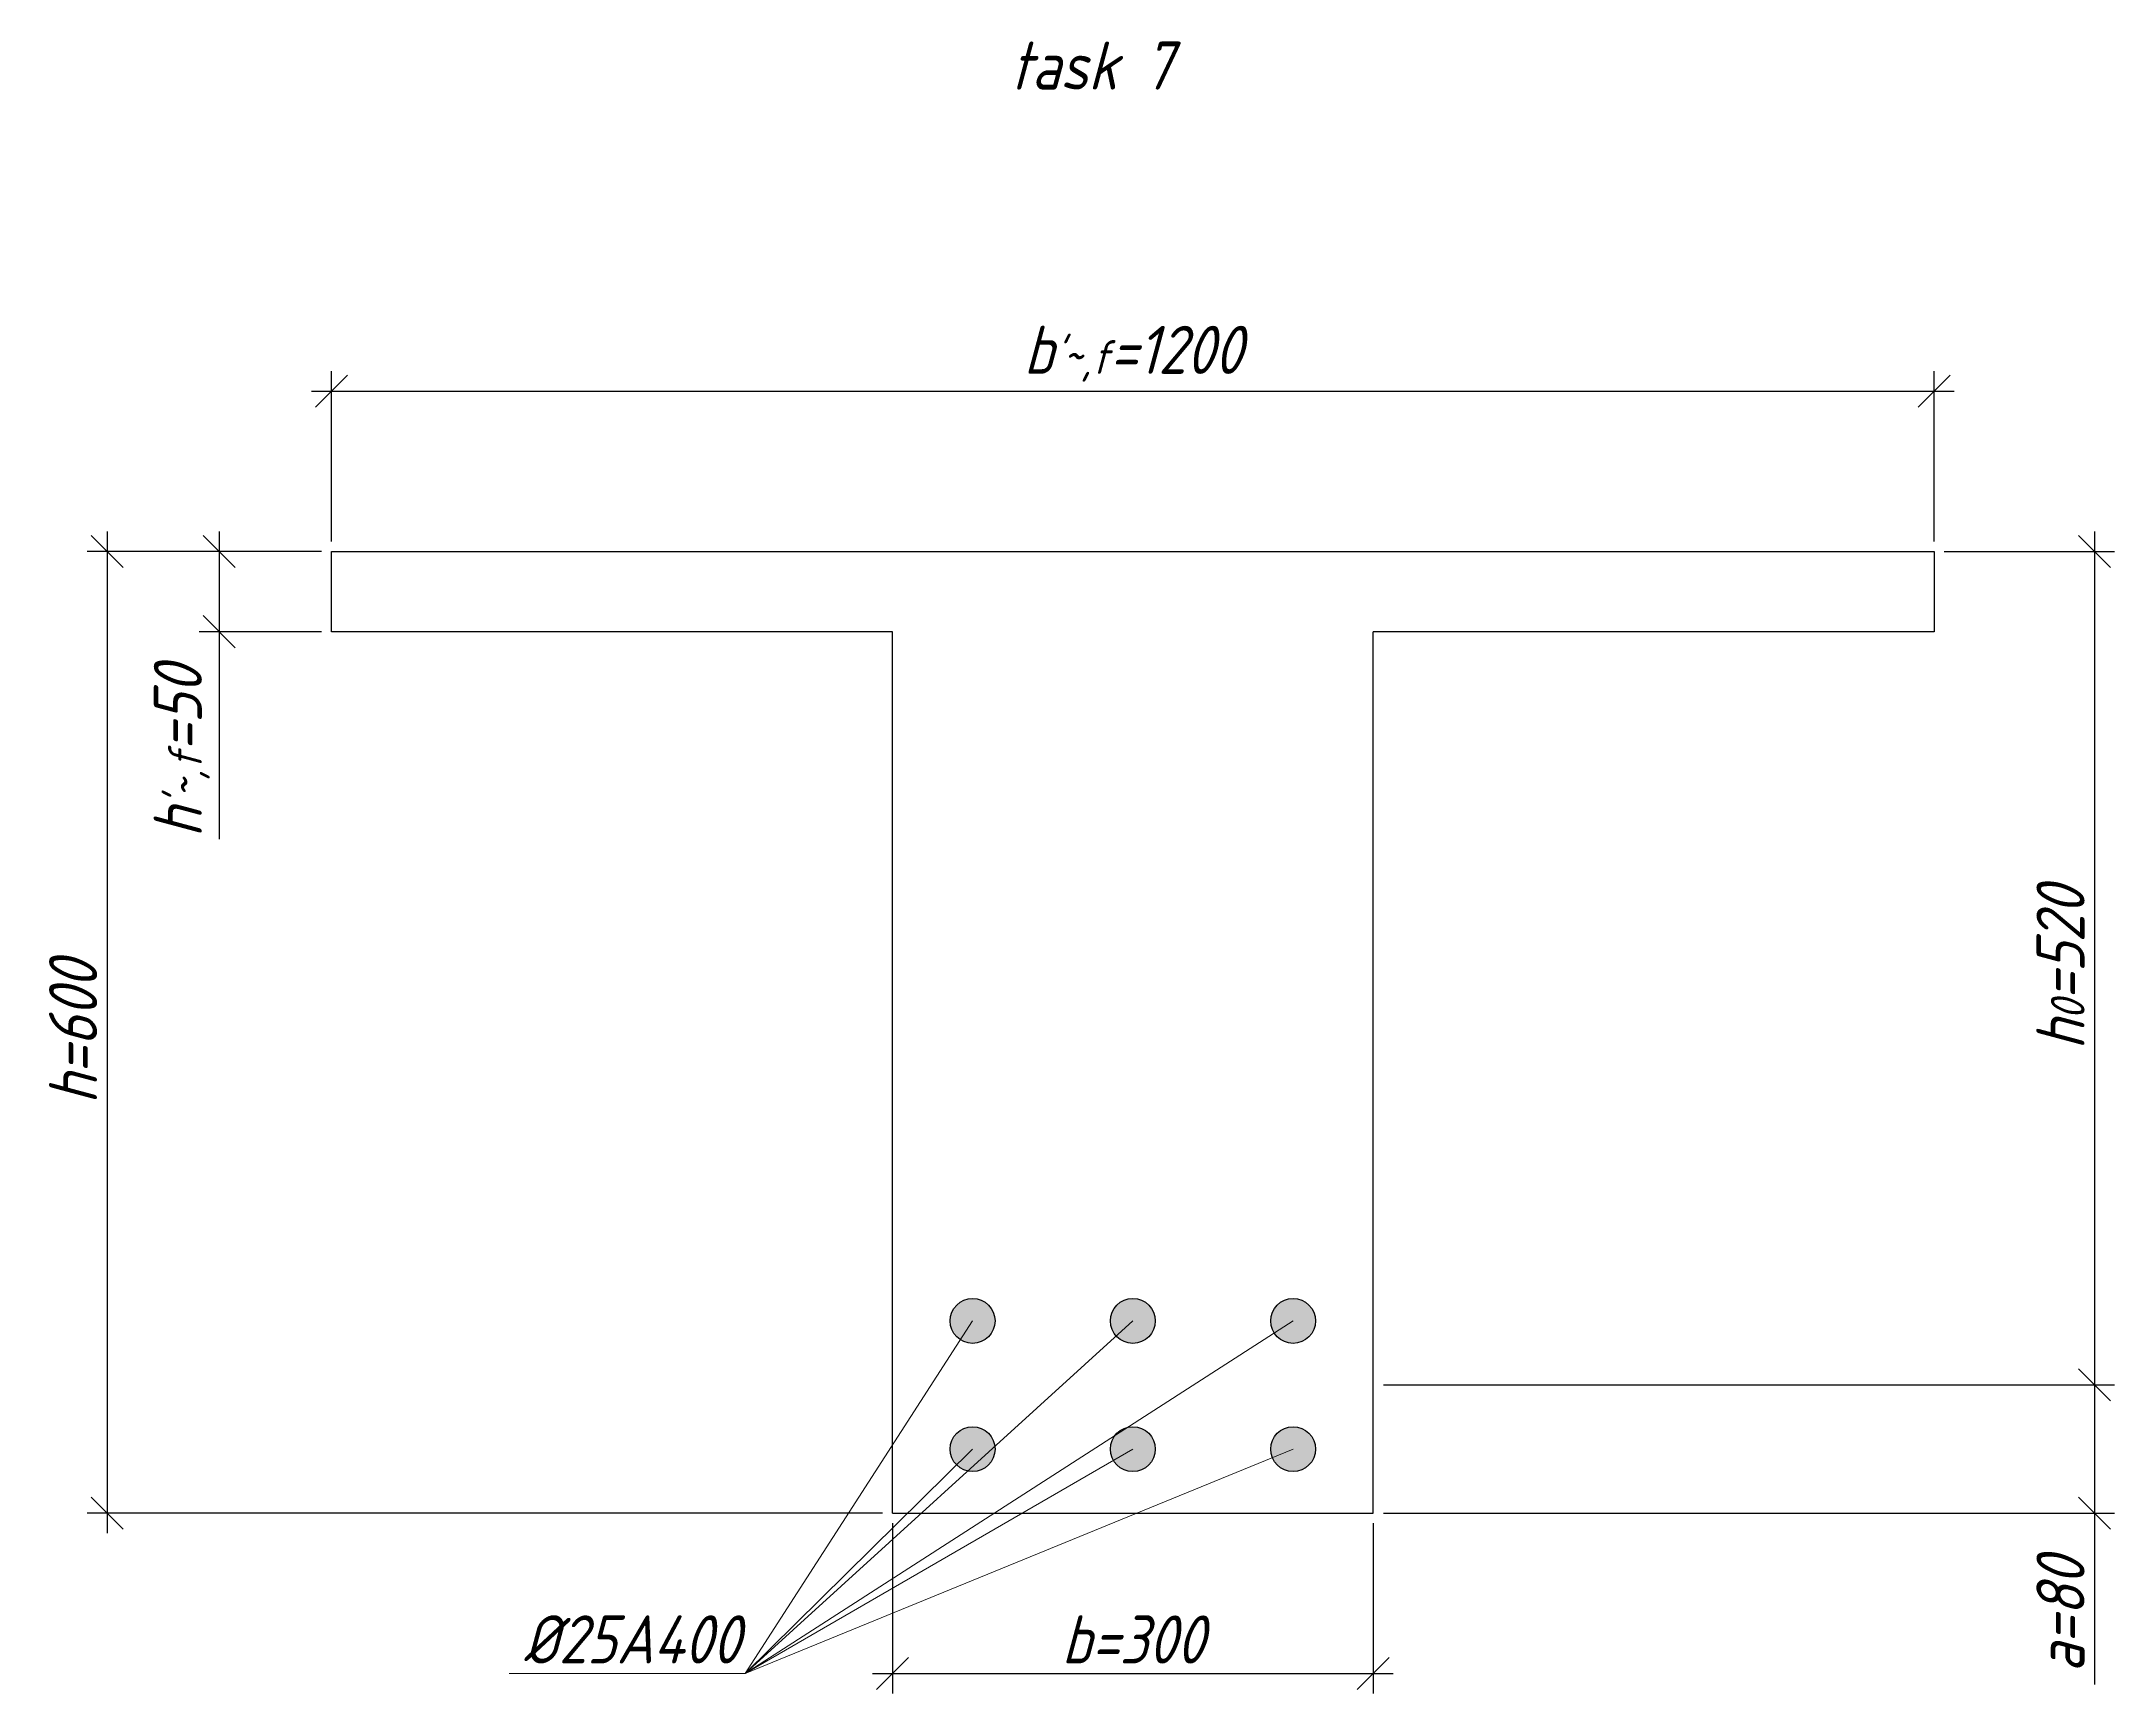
# Model space of a CAD drawing. Header units: millimetres. Extents: x -180 to 58926, y -10791 to 13515.
# Drawn here: x 4258 to 5551, y -8995 to -7964 of the extents above; entities that cross this region are included whole.
import ezdxf

# ---------------------------------------------------------------- set-up
doc = ezdxf.new("R2010")
doc.units = ezdxf.units.MM
for name, color, linetype, lineweight in [('basic', 95, 'Continuous', 30), ('size', 45, 'Continuous', 20), ('text', 13, 'Continuous', 20), ('thin', 153, 'Continuous', 18)]:
    doc.layers.add(name, color=color, linetype=linetype, lineweight=lineweight)
doc.styles.add('Structures', font='isocpeur.ttf', dxfattribs={"width": 0.85, "oblique": 15})
doc.dimstyles.new('Structures', dxfattribs={"dimtxt": 3, "dimasz": 2, "dimexe": 1.25, "dimexo": 0.625, "dimtad": 1, "dimtxsty": 'Structures', "dimblk": 'OBLIQUE', "dimcen": 2.5, "dimdle": 1.25, "dimadec": 0, "dimazin": 0, "dimtfac": 1, "dimtmove": 0, "dimatfit": 3, "dimfxl": 1, "dimarcsym": 0})

# ---------------------------------------------------------------- blocks, each defined once
blk = doc.blocks.new('_Oblique')
at = {"color": 0, "linetype": 'ByBlock', "lineweight": -2}
blk.add_line((-0.5, -0.5), (0.5, 0.5), dxfattribs=at)
blk = doc.blocks.new('*D286')
at = {"layer": 'Defpoints', "color": 0, "transparency": 16777216}
for p in [(4788.6, -8882.5), (5088.6, -8882.5), (5088.6, -8982.5)]:
    blk.add_point(p, dxfattribs=at)
at = {"layer": 'size', "color": 0, "lineweight": -2, "transparency": 16777216}
for p, q in [((4788.6, -8888.8), (4788.6, -8995)), ((5088.6, -8888.8), (5088.6, -8995)), ((4776.1, -8982.5), (5101.1, -8982.5))]:
    blk.add_line(p, q, dxfattribs=at)
at = {"layer": 'size', "color": 0, "lineweight": -2, "transparency": 16777216, "xscale": 20, "yscale": 20, "zscale": 20, "rotation": 180}
blk.add_blockref('_Oblique', (4788.6, -8982.5), dxfattribs=at)
at = {"layer": 'size', "color": 0, "lineweight": -2, "transparency": 16777216, "xscale": 20, "yscale": 20, "zscale": 20}
blk.add_blockref('_Oblique', (5088.6, -8982.5), dxfattribs=at)
at = {"layer": 'size', "color": 0, "transparency": 16777216, "insert": (4938.6, -8961.3), "char_height": 30, "attachment_point": 5, "style": 'Structures'}
blk.add_mtext('b=300', dxfattribs=at)
blk = doc.blocks.new('*D287')
at = {"layer": 'Defpoints', "color": 0, "transparency": 16777216}
for p in [(5438.6, -8182.5), (4438.6, -8282.5), (5438.6, -8282.5)]:
    blk.add_point(p, dxfattribs=at)
at = {"layer": 'size', "color": 0, "lineweight": -2, "transparency": 16777216}
for p, q in [((4438.6, -8276.3), (4438.6, -8170)), ((5438.6, -8276.3), (5438.6, -8170)), ((4426.1, -8182.5), (5451.1, -8182.5))]:
    blk.add_line(p, q, dxfattribs=at)
at = {"layer": 'size', "color": 0, "lineweight": -2, "transparency": 16777216, "xscale": 20, "yscale": 20, "zscale": 20, "rotation": 180}
blk.add_blockref('_Oblique', (4438.6, -8182.5), dxfattribs=at)
at = {"layer": 'size', "color": 0, "lineweight": -2, "transparency": 16777216, "xscale": 20, "yscale": 20, "zscale": 20}
blk.add_blockref('_Oblique', (5438.6, -8182.5), dxfattribs=at)
at = {"layer": 'size', "color": 0, "transparency": 16777216, "insert": (4938.6, -8159.1), "char_height": 30, "attachment_point": 5, "style": 'Structures'}
blk.add_mtext("b{\\H0.7x;\\S'~,f;}=1200", dxfattribs=at)
blk = doc.blocks.new('*D288')
at = {"layer": 'Defpoints', "color": 0, "transparency": 16777216}
for p in [(4438.6, -8282.5), (4368.6, -8332.5), (4438.6, -8332.5)]:
    blk.add_point(p, dxfattribs=at)
at = {"layer": 'size', "color": 0, "lineweight": -2, "transparency": 16777216}
for p, q in [((4368.6, -8270), (4368.6, -8332.5)), ((4432.4, -8282.5), (4356.1, -8282.5)), ((4432.4, -8332.5), (4356.1, -8332.5)), ((4368.6, -8332.5), (4368.6, -8462))]:
    blk.add_line(p, q, dxfattribs=at)
at = {"layer": 'size', "color": 0, "lineweight": -2, "transparency": 16777216, "xscale": 20, "yscale": 20, "zscale": 20}
for p, rotation in [((4368.6, -8282.5), 90), ((4368.6, -8332.5), 270)]:
    blk.add_blockref('_Oblique', p, dxfattribs=dict(at, rotation=rotation))
at = {"layer": 'size', "color": 0, "transparency": 16777216, "insert": (4345.2, -8407.3), "char_height": 30, "attachment_point": 5, "rotation": 90, "style": 'Structures'}
blk.add_mtext("h{\\H0.7x;\\S'~,f;}=50", dxfattribs=at)
blk = doc.blocks.new('*D289')
at = {"layer": 'Defpoints', "color": 0, "transparency": 16777216}
for p in [(4438.6, -8282.5), (4298.6, -8882.5), (4788.6, -8882.5)]:
    blk.add_point(p, dxfattribs=at)
at = {"layer": 'size', "color": 0, "lineweight": -2, "transparency": 16777216}
for p, q in [((4298.6, -8270), (4298.6, -8895)), ((4432.4, -8282.5), (4286.1, -8282.5)), ((4782.4, -8882.5), (4286.1, -8882.5))]:
    blk.add_line(p, q, dxfattribs=at)
at = {"layer": 'size', "color": 0, "lineweight": -2, "transparency": 16777216, "xscale": 20, "yscale": 20, "zscale": 20}
for p, rotation in [((4298.6, -8282.5), 90), ((4298.6, -8882.5), 270)]:
    blk.add_blockref('_Oblique', p, dxfattribs=dict(at, rotation=rotation))
at = {"layer": 'size', "color": 0, "transparency": 16777216, "insert": (4277.4, -8582.5), "char_height": 30, "attachment_point": 5, "rotation": 90, "style": 'Structures'}
blk.add_mtext('h=600', dxfattribs=at)
blk = doc.blocks.new('*D290')
at = {"layer": 'Defpoints', "color": 0, "transparency": 16777216}
for p in [(5088.6, -8802.5), (5088.6, -8882.5), (5538.6, -8882.5)]:
    blk.add_point(p, dxfattribs=at)
at = {"layer": 'size', "color": 0, "lineweight": -2, "transparency": 16777216}
for p, q in [((5538.6, -8790), (5538.6, -8882.5)), ((5094.9, -8802.5), (5551.1, -8802.5)), ((5094.9, -8882.5), (5551.1, -8882.5)), ((5538.6, -8882.5), (5538.6, -8989.4))]:
    blk.add_line(p, q, dxfattribs=at)
at = {"layer": 'size', "color": 0, "lineweight": -2, "transparency": 16777216, "xscale": 20, "yscale": 20, "zscale": 20}
for p, rotation in [((5538.6, -8802.5), 90), ((5538.6, -8882.5), 270)]:
    blk.add_blockref('_Oblique', p, dxfattribs=dict(at, rotation=rotation))
at = {"layer": 'size', "color": 0, "transparency": 16777216, "insert": (5517.4, -8946), "char_height": 30, "attachment_point": 5, "rotation": 90, "style": 'Structures'}
blk.add_mtext('a=80', dxfattribs=at)
blk = doc.blocks.new('*D291')
at = {"layer": 'Defpoints', "color": 0, "transparency": 16777216}
for p in [(5438.6, -8282.5), (5088.6, -8802.5), (5538.6, -8802.5)]:
    blk.add_point(p, dxfattribs=at)
at = {"layer": 'size', "color": 0, "lineweight": -2, "transparency": 16777216}
for p, q in [((5538.6, -8270), (5538.6, -8815)), ((5444.9, -8282.5), (5551.1, -8282.5)), ((5094.9, -8802.5), (5551.1, -8802.5))]:
    blk.add_line(p, q, dxfattribs=at)
at = {"layer": 'size', "color": 0, "lineweight": -2, "transparency": 16777216, "xscale": 20, "yscale": 20, "zscale": 20}
for p, rotation in [((5538.6, -8282.5), 90), ((5538.6, -8802.5), 270)]:
    blk.add_blockref('_Oblique', p, dxfattribs=dict(at, rotation=rotation))
at = {"layer": 'size', "color": 0, "transparency": 16777216, "insert": (5517.4, -8542.5), "char_height": 30, "attachment_point": 5, "rotation": 90, "style": 'Structures'}
blk.add_mtext('h{\\H0.7x;\\S^ 0;}=520', dxfattribs=at)

msp = doc.modelspace()

# ---------------------------------------------------------------- hatches: boundary and pattern name
at = {"layer": 'basic'}
h = msp.add_hatch(color=256, dxfattribs=at)
h.dxf.hatch_style = 1
h.paths.add_polyline_path([(4838.605, -8748.536, 0.41421356), (4824.605, -8762.536), (4838.605, -8762.536)])
h.paths.add_polyline_path([(4838.605, -8748.536), (4838.605, -8762.536), (4852.605, -8762.536, 0.41421356)])
h.paths.add_polyline_path([(4852.605, -8762.536), (4838.605, -8762.536), (4838.605, -8776.536, 0.41421356)])
h.paths.add_polyline_path([(4838.605, -8762.536), (4824.605, -8762.536, 0.41421356), (4838.605, -8776.536)])
h = msp.add_hatch(color=256, dxfattribs=at)
h.dxf.hatch_style = 1
h.paths.add_polyline_path([(4924.605, -8762.536, 1), (4952.605, -8762.536, 1)])
h = msp.add_hatch(color=256, dxfattribs=at)
h.dxf.hatch_style = 1
h.paths.add_polyline_path([(5024.605, -8762.536, 1), (5052.605, -8762.536, 1)])
h = msp.add_hatch(color=256, dxfattribs=at)
h.dxf.hatch_style = 1
h.paths.add_polyline_path([(4824.605, -8842.536, 1), (4852.605, -8842.536, 1)])
h = msp.add_hatch(color=256, dxfattribs=at)
h.dxf.hatch_style = 1
h.paths.add_polyline_path([(4924.605, -8842.536, 1), (4952.605, -8842.536, 1)])
h = msp.add_hatch(color=256, dxfattribs=at)
h.dxf.hatch_style = 1
h.paths.add_polyline_path([(5024.605, -8842.536, 1), (5052.605, -8842.536, 1)])

# ---------------------------------------------------------------- linework, layer by layer
for p, q in [((4438.605, -8282.536), (5438.605, -8282.536)), ((4438.605, -8332.536), (4438.605, -8282.536)), ((5438.605, -8282.536), (5438.605, -8332.536)), ((4788.605, -8332.536), (4438.605, -8332.536)), ((4788.605, -8882.536), (4788.605, -8332.536)), ((5438.605, -8332.536), (5088.605, -8332.536)), ((5088.605, -8882.536), (5088.605, -8332.536)), ((4788.605, -8882.536), (5088.605, -8882.536))]:
    msp.add_line(p, q, dxfattribs=at)
for centre in [(4838.605, -8762.536), (4938.605, -8762.536), (5038.605, -8762.536), (4838.605, -8842.536), (4938.605, -8842.536), (5038.605, -8842.536)]:
    msp.add_circle(centre, 14, dxfattribs=at)
at = {"layer": 'thin'}
for p, q in [((4838.605, -8762.536), (4696.825, -8982.536)), ((4938.605, -8762.536), (4696.825, -8982.536)), ((4696.825, -8982.536), (5038.605, -8762.536)), ((4696.825, -8982.536), (4838.605, -8842.536)), ((5038.605, -8842.536), (4696.825, -8982.536)), ((4696.825, -8982.536), (4938.605, -8842.536)), ((4696.825, -8982.536), (4549.39, -8982.536))]:
    msp.add_line(p, q, dxfattribs=at)

# ---------------------------------------------------------------- texts
at = {"layer": 'text', "char_height": 30, "width": 137.52879, "attachment_point": 5, "style": 'Structures'}
for s, insert in [('task 7', (4912.696, -7979.257)), ('%%C25A400', (4625.893, -8961.273))]:
    msp.add_mtext(s, dxfattribs=dict(at, insert=insert))

# ---------------------------------------------------------------- dimensions: what is measured, and where the dimension line sits
at = {"layer": 'size'}
for base, p1, p2, text, picture, middle in [((5438.605, -8182.536), (4438.605, -8282.536), (5438.605, -8282.536), "b{\\H0.7x;\\S'~,f;}=1200", '*D287', (4938.605, -8159.136)), ((5088.605, -8982.536), (4788.605, -8882.536), (5088.605, -8882.536), 'b=300', '*D286', (4938.605, -8961.286))]:
    dim = msp.add_linear_dim(base=base, p1=p1, p2=p2, text=text, dimstyle='Structures', dxfattribs=at)
    dim.commit()
    dim.dimension.update_dxf_attribs({"geometry": picture, "text_midpoint": middle})
for base, p1, p2, text, picture, middle in [((4298.605, -8882.536), (4438.605, -8282.536), (4788.605, -8882.536), 'h=600', '*D289', (4277.355, -8582.536)), ((4368.605, -8332.536), (4438.605, -8282.536), (4438.605, -8332.536), "h{\\H0.7x;\\S'~,f;}=<>", '*D288', (4345.205, -8407.25)), ((5538.605, -8802.536), (5438.605, -8282.536), (5088.605, -8802.536), 'h{\\H0.7x;\\S^ 0;}=520', '*D291', (5517.355, -8542.536)), ((5538.605, -8882.536), (5088.605, -8802.536), (5088.605, -8882.536), 'a=<>', '*D290', (5517.355, -8945.955))]:
    dim = msp.add_linear_dim(base=base, p1=p1, p2=p2, angle=90, text=text, dimstyle='Structures', dxfattribs=at)
    dim.commit()
    dim.dimension.update_dxf_attribs({"geometry": picture, "text_midpoint": middle})

doc.saveas('drawing.dxf')
